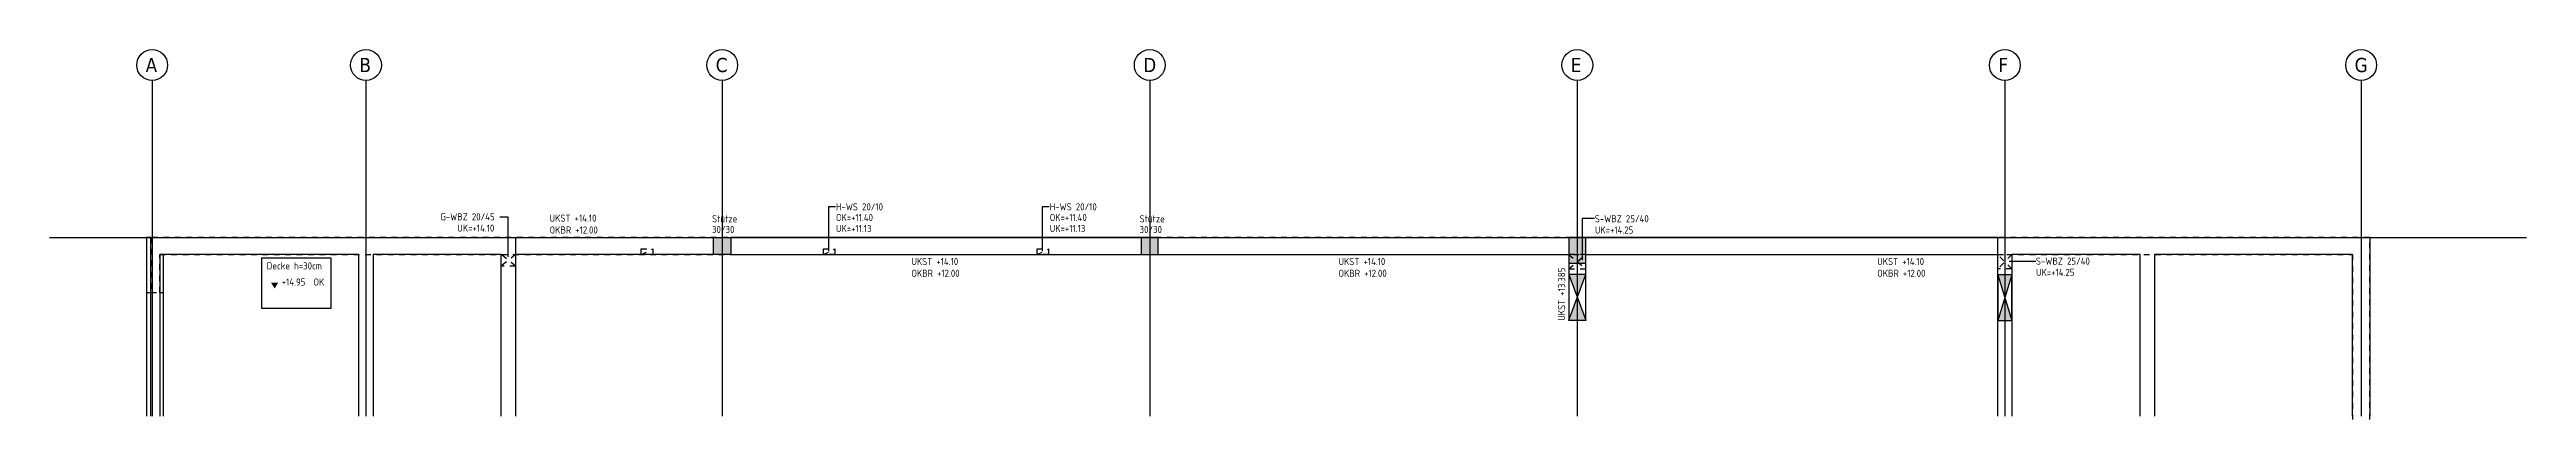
# Model space of a CAD drawing. Extents: x 28 to 142, y -30 to 32.
# Drawn here: x 41.6 to 85.05, y 25.35 to 31.82 of the extents above; entities that cross this region are included whole.
import ezdxf

# ---------------------------------------------------------------- set-up
doc = ezdxf.new("R2010")
doc.units = 0
doc.header["$LTSCALE"] = 0.5
for name, pattern in [('AUSGEZOGEN', [1000.01, 1000, 0.01]), ('DOT', [0.175, 0.05, -0.125]), ('HIDDEN2', [0.187, 0.125, -0.062])]:
    doc.linetypes.add(name, pattern=pattern)
for name, color, linetype in [('ACHSEN', 7, 'Continuous'), ('BETON', 7, 'Continuous'), ('Brüstung DG', 7, 'Continuous'), ('grau_mittel', 7, 'Continuous'), ('HILFE', 7, 'Continuous'), ('koten', 7, 'Continuous'), ('OBJEKT', 7, 'Continuous'), ('SFP_Achsen', 7, 'Continuous'), ('TEXT', 7, 'Continuous'), ('WD', 7, 'Continuous')]:
    doc.layers.add(name, color=color, linetype=linetype)
doc.styles.add('helv', font='tahoma.ttf')
doc.styles.add('txt', font='isocp.shx')

msp = doc.modelspace()

# ---------------------------------------------------------------- texts
at = {"layer": 'SFP_Achsen', "color": 6, "linetype": 'AUSGEZOGEN', "style": 'helv'}
for s, p in [('A', (43.2843, 31.4283)), ('B', (47.0343, 31.4283)), ('C', (53.2843, 31.4283)), ('D', (60.7843, 31.4283)), ('E', (68.2843, 31.4283)), ('F', (75.7843, 31.4283)), ('G', (82.0343, 31.4283))]:
    msp.add_text(s, height=0.25, dxfattribs=at).set_placement(p)
at = {"layer": 'TEXT', "color": 7, "linetype": 'AUSGEZOGEN', "style": 'txt'}
for s, p in [('H-WS 20/10', (55.3924, 29.0062)), ('H-WS 20/10', (59.1424, 29.0062)), ('G-WBZ 20/45', (48.4541, 28.8316)), ('UK=+14.10', (48.7516, 28.634)), ('UKST +14.10', (50.3704, 28.8077)), ('OKBR +12.00', (50.3709, 28.6006)), ('Stütze', (53.2199, 28.7963)), ('30/30', (53.2199, 28.61)), ('OK=+11.40', (55.3946, 28.8197)), ('UK=+11.13', (55.3946, 28.627)), ('OK=+11.40', (59.1446, 28.8197)), ('UK=+11.13', (59.1446, 28.627)), ('Stütze', (60.7199, 28.7963)), ('30/30', (60.7199, 28.61)), ('S-WBZ 25/40', (68.7046, 28.7975)), ('UK=+14.25', (68.7067, 28.5999)), ('UKST +14.10', (56.717, 28.0493)), ('OKBR +12.00', (56.7174, 27.8422)), ('UKST +14.10', (64.2092, 28.0493)), ('OKBR +12.00', (64.2096, 27.8422)), ('UKST +14.10', (73.6598, 28.0493)), ('OKBR +12.00', (73.6602, 27.8422)), ('S-WBZ 25/40', (76.4431, 28.0557)), ('UK=+14.25', (76.4453, 27.8581))]:
    msp.add_text(s, height=0.125, dxfattribs=at).set_placement(p)
at = {"layer": 'TEXT', "color": 1, "linetype": 'AUSGEZOGEN', "style": 'txt'}
msp.add_text('Decke h=30cm', height=0.125, dxfattribs=at).set_placement((45.4088, 27.9721))
at = {"layer": 'TEXT', "color": 7, "linetype": 'AUSGEZOGEN', "style": 'txt'}
msp.add_text('UKST +13.385', height=0.125, rotation=90, dxfattribs=at).set_placement((68.186, 27.0737))

# ---------------------------------------------------------------- blocks, each defined once
blk = doc.blocks.new('OKRD_O')
at = {"color": 0, "linetype": 'ByBlock'}
blk.add_solid([(-0.125, 0.202), (0.125, 0.202), (0, 0)], dxfattribs=at)
at = {"color": 0, "linetype": 'ByBlock', "style": 'txt'}
blk.add_attdef('OKRD', (0.25, 0.1), '', height=0.25, dxfattribs=at)

# ---------------------------------------------------------------- hatches: boundary and pattern name
at = {"layer": 'grau_mittel', "transparency": 33554687}
h = msp.add_hatch(color=61, dxfattribs=at)
h.paths.add_polyline_path([(53.2484, 28.5322), (53.2484, 28.2322), (53.5484, 28.2322), (53.5484, 28.5322)])
h.paths.add_polyline_path([(61.0484, 28.5322), (60.7484, 28.5322), (60.7484, 28.5322), (60.7484, 28.2322), (61.0484, 28.2322)])
h.paths.add_polyline_path([(68.5484, 28.5322), (68.2484, 28.5322), (68.2484, 28.0822), (68.5484, 28.0822)])
at = {"layer": 'WD', "linetype": 'AUSGEZOGEN', "transparency": 33554687}
h = msp.add_hatch(color=253, dxfattribs=at)
h.paths.add_polyline_path([(68.5484, 27.8822), (68.2484, 27.8822), (68.3984, 27.4822)])
h.paths.add_polyline_path([(68.3984, 27.4822), (68.2484, 27.0822), (68.5484, 27.0822)])
h = msp.add_hatch(color=253, dxfattribs=at)
h.paths.add_polyline_path([(76.0234, 27.8772), (75.7734, 27.8772), (75.8984, 27.4772)])
h.paths.add_polyline_path([(75.8984, 27.4772), (75.7734, 27.0772), (76.0234, 27.0772)])

# ---------------------------------------------------------------- linework, layer by layer
at = {"color": 0, "linetype": 'ByBlock', "lineweight": -2}
for points in [[(43.3734, 28.5322), (43.2984, 28.5322), (43.2984, 27.5672), (43.3734, 27.5672)], [(43.5334, 27.5672), (43.5984, 27.5672), (43.5984, 28.2322)]]:
    msp.add_lwpolyline(points, dxfattribs=at)
at = {"layer": 'ACHSEN', "color": 140, "linetype": 'AUSGEZOGEN'}
for p, q in [((43.3984, 31.2822), (43.3984, 25.4046)), ((47.1484, 31.2822), (47.1484, 25.4046)), ((53.3984, 31.2822), (53.3984, 25.4046)), ((60.8984, 31.2822), (60.8984, 25.4046)), ((68.3984, 31.2822), (68.3984, 25.4046)), ((75.8984, 31.2822), (75.8984, 25.4046)), ((82.1484, 31.2822), (82.1484, 25.4046)), ((41.5984, 28.5322), (85.0484, 28.5322))]:
    msp.add_line(p, q, dxfattribs=at)
at = {"layer": 'BETON', "color": 6, "linetype": 'AUSGEZOGEN', "lineweight": -2}
for p, q in [((43.3734, 28.5322), (43.2984, 28.5322)), ((43.2984, 28.5322), (43.2984, 25.4046)), ((43.3734, 28.5322), (49.7734, 28.5322)), ((43.3734, 25.4046), (43.3734, 28.5322)), ((49.7734, 28.5322), (49.7734, 25.4046)), ((75.7734, 25.4046), (75.7734, 28.5322)), ((75.7734, 28.5322), (82.2984, 28.5322)), ((82.2984, 28.5322), (82.2984, 25.4046)), ((47.0234, 28.2322), (43.5334, 28.2322)), ((43.5334, 28.2322), (43.5334, 25.4046)), ((43.5984, 25.4046), (43.5984, 28.2322)), ((47.0234, 25.4046), (47.0234, 28.2322)), ((49.5234, 28.2322), (47.2734, 28.2322)), ((47.2734, 28.2322), (47.2734, 25.4046)), ((49.5234, 25.4046), (49.5234, 28.2322)), ((78.2734, 28.2322), (76.0234, 28.2322)), ((76.0234, 28.2322), (76.0234, 25.4046)), ((78.2734, 25.4046), (78.2734, 28.2322)), ((81.9984, 28.2322), (78.5234, 28.2322)), ((78.5234, 28.2322), (78.5234, 25.4046)), ((81.9984, 25.4046), (81.9984, 28.2322))]:
    msp.add_line(p, q, dxfattribs=at)
for points in [[(53.2484, 28.5322), (53.5484, 28.5322), (53.5484, 28.2322), (53.2484, 28.2322)], [(61.0484, 28.5322), (60.7484, 28.5322), (60.7484, 28.2322), (61.0484, 28.2322)], [(68.5484, 28.5322), (68.2484, 28.5322), (68.2484, 28.0822), (68.5484, 28.0822)]]:
    msp.add_lwpolyline(points, close=True, dxfattribs=at)
at = {"layer": 'Brüstung DG', "color": 102, "linetype": 'DOT'}
for p, q in [((82.2984, 28.5322), (43.3734, 28.5322)), ((43.3734, 28.5322), (43.3734, 27.5672)), ((82.2984, 25.3453), (82.2984, 28.5322)), ((43.5334, 27.5672), (43.5334, 28.2322)), ((43.5334, 28.2322), (81.9984, 28.2322)), ((81.9984, 28.2322), (81.9984, 25.3453)), ((43.3734, 27.5672), (43.3734, 27.5672)), ((43.3734, 27.5672), (43.3734, 27.5672)), ((43.3734, 27.5672), (43.5334, 27.5672)), ((43.5334, 27.5672), (43.5334, 27.5672)), ((43.5334, 27.5672), (43.5334, 27.5672))]:
    msp.add_line(p, q, dxfattribs=at)
at = {"layer": 'HILFE', "color": 102, "linetype": 'AUSGEZOGEN'}
for p, q in [((49.645, 28.8905), (49.4966, 28.8905)), ((49.645, 28.1907), (49.645, 28.8905)), ((55.3861, 29.0706), (55.262, 29.0706)), ((55.262, 29.0706), (55.262, 28.2936)), ((59.1361, 29.0706), (59.012, 29.0706)), ((59.012, 29.0706), (59.012, 28.2936)), ((68.701, 28.8634), (68.4836, 28.8634)), ((68.4836, 28.8634), (68.4836, 28.1412)), ((75.9711, 28.1144), (76.4427, 28.1144))]:
    msp.add_line(p, q, dxfattribs=at)
at = {"layer": 'OBJEKT', "color": 7, "linetype": 'AUSGEZOGEN'}
for p, q in [((49.7734, 28.5322), (53.2484, 28.5322)), ((60.7484, 28.5322), (53.5484, 28.5322)), ((61.0484, 28.5322), (68.2484, 28.5322)), ((75.7734, 28.5322), (68.5484, 28.5322)), ((53.2484, 28.2322), (49.7734, 28.2322)), ((53.5484, 28.2322), (60.7484, 28.2322)), ((61.0484, 28.2322), (68.2484, 28.2322)), ((68.2484, 28.0822), (68.2484, 27.0722)), ((68.5484, 28.2322), (75.7734, 28.2322)), ((68.5484, 27.0722), (68.5484, 28.0822))]:
    msp.add_line(p, q, dxfattribs=at)
at = {"layer": 'OBJEKT', "color": 1, "linetype": 'AUSGEZOGEN'}
msp.add_lwpolyline([(45.3227, 28.1753), (46.5345, 28.1753), (46.5345, 27.2861), (45.3227, 27.2861)], close=True, dxfattribs=at)
at = {"layer": 'SFP_Achsen', "color": 7, "linetype": 'AUSGEZOGEN'}
for centre in [(43.3984, 31.5527), (47.1484, 31.5527), (53.3984, 31.5527), (60.8984, 31.5527), (68.3984, 31.5527), (75.8984, 31.5527), (82.1484, 31.5527)]:
    msp.add_circle(centre, 0.2705, dxfattribs=at)
at = {"layer": 'WD', "color": 102, "linetype": 'HIDDEN2'}
for p, q in [((51.9784, 28.2322), (52.1784, 28.3322)), ((55.1734, 28.2322), (55.3734, 28.3322)), ((58.9234, 28.2322), (59.1234, 28.3322))]:
    msp.add_line(p, q, dxfattribs=at)
at = {"layer": 'WD', "color": 7, "linetype": 'HIDDEN2'}
for p, q in [((49.7734, 28.2322), (49.5234, 28.0322)), ((49.7734, 28.0322), (49.5234, 28.2322)), ((68.2484, 28.2322), (68.5484, 27.9822)), ((68.2484, 27.9822), (68.5484, 28.2322)), ((76.0234, 28.2322), (75.7734, 27.9822)), ((76.0234, 27.9822), (75.7734, 28.2322))]:
    msp.add_line(p, q, dxfattribs=at)
at = {"layer": 'WD', "color": 7, "linetype": 'AUSGEZOGEN'}
for p, q in [((68.2484, 27.8822), (68.5484, 27.0822)), ((68.2484, 27.0822), (68.5484, 27.8822)), ((75.7734, 27.8772), (76.0234, 27.0772)), ((76.0234, 27.8772), (75.7734, 27.0772))]:
    msp.add_line(p, q, dxfattribs=at)
at = {"layer": 'WD', "color": 102, "linetype": 'HIDDEN2'}
for points in [[(51.9784, 28.3322), (52.1784, 28.3322), (52.1784, 28.2322), (51.9784, 28.2322)], [(55.1734, 28.3322), (55.3734, 28.3322), (55.3734, 28.2322), (55.1734, 28.2322)], [(58.9234, 28.3322), (59.1234, 28.3322), (59.1234, 28.2322), (58.9234, 28.2322)]]:
    msp.add_lwpolyline(points, close=True, dxfattribs=at)
at = {"layer": 'WD', "color": 7, "linetype": 'HIDDEN2'}
for points in [[(49.7734, 28.2322), (49.7734, 28.0322), (49.5234, 28.0322), (49.5234, 28.2322)], [(68.2484, 27.9822), (68.5484, 27.9822), (68.5484, 28.2322), (68.2484, 28.2322)], [(76.0234, 28.2322), (76.0234, 27.9822), (75.7734, 27.9822), (75.7734, 28.2322)]]:
    msp.add_lwpolyline(points, close=True, dxfattribs=at)
at = {"layer": 'WD', "color": 7, "linetype": 'AUSGEZOGEN'}
for points in [[(68.5484, 27.8822), (68.2484, 27.8822), (68.2484, 27.0822), (68.5484, 27.0822)], [(76.0234, 27.8772), (75.7734, 27.8772), (75.7734, 27.0772), (76.0234, 27.0772)]]:
    msp.add_lwpolyline(points, close=True, dxfattribs=at)

# ---------------------------------------------------------------- block references
at = {"layer": 'koten', "color": 6, "linetype": 'AUSGEZOGEN'}
ref = msp.add_blockref('OKRD_O', (45.5469, 27.6391), dxfattribs=dict(at, xscale=0.5, yscale=0.5, zscale=0.5))
ref.add_attrib('OKRD', '+14.95  OK', (45.6719, 27.6891), dxfattribs={"height": 0.125, "style": 'txt'})

msp.set_redraw_order([(e.dxf.handle, doc.entitydb.next_handle()) for e in msp.query("TEXT MTEXT ATTDEF DIMENSION ARC_DIMENSION")])  # texts and dimensions are drawn at this point

doc.saveas('drawing.dxf')
